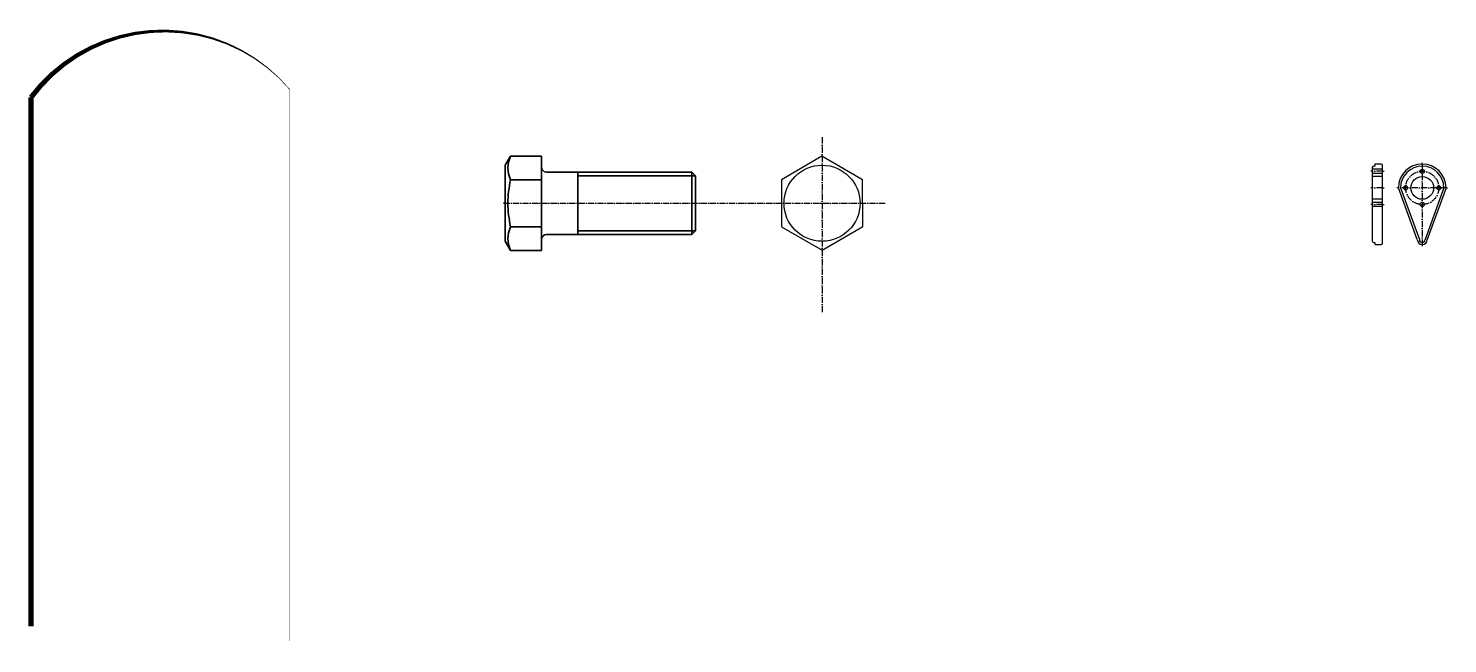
# Model space of a CAD drawing. Header units: millimetres. Extents: x 1403 to 8069, y 598 to 1926.
# Drawn here: x 4461 to 7200, y 598 to 1785 of the extents above; entities that cross this region are included whole.
import ezdxf

# ---------------------------------------------------------------- set-up
doc = ezdxf.new("R2010")
doc.units = ezdxf.units.MM
doc.linetypes.add('ACAD_ISO10W100', pattern=[18, 12, -3, 0, -3])
doc.layers.add('Контур', color=7, linetype='Continuous', lineweight=30)
doc.layers.add('Оси', color=120, linetype='ACAD_ISO10W100')

# ---------------------------------------------------------------- blocks, each defined once
blk = doc.blocks.new('*U6')
at = {"layer": 'Контур'}
blk.add_circle((0, 0), 4, dxfattribs=at)
blk = doc.blocks.new('*U8')
at = {"layer": 'Контур', "color": 0, "linetype": 'ByBlock', "lineweight": -2, "transparency": 16777216}
for p, rotation in [((80, 210), 270.0000000000001), ((112, 178), 180), ((80, 146), 90.00000000000001)]:
    blk.add_blockref('*U6', p, dxfattribs=dict(at, rotation=rotation))
blk.add_blockref('*U6', (48, 178), dxfattribs=at)

msp = doc.modelspace()

# ---------------------------------------------------------------- linework, layer by layer
msp.add_lwpolyline([(5992.258, 1538.429), (5913.89, 1492.922), (5914.115, 1402.3), (5992.709, 1357.184), (6071.077, 1402.691), (6070.852, 1493.313)], close=True)
msp.add_circle((5992.483, 1447.807), 73.43)
at = {"layer": 'Контур', "lineweight": 35}
for p, q in [((5380.997, 1521.237), (5391.089, 1538.717)), ((5391.089, 1538.717), (5450.997, 1538.717)), ((5450.997, 1507.807), (5450.997, 1538.717)), ((5450.997, 1538.717), (5450.997, 1356.897)), ((5380.997, 1521.237), (5380.997, 1374.377)), ((5740.997, 1507.807), (5460.997, 1507.807)), ((5520.997, 1387.807), (5520.997, 1507.807)), ((5740.997, 1447.807), (5740.997, 1507.807)), ((5740.997, 1507.807), (5740.997, 1387.807)), ((5740.997, 1507.807), (5748.068, 1500.735)), ((5450.997, 1493.307), (5391.089, 1493.307)), ((5748.068, 1500.735), (5520.997, 1500.735)), ((5748.068, 1500.735), (5748.068, 1394.878)), ((5450.997, 1402.307), (5391.089, 1402.307)), ((5380.997, 1374.377), (5391.089, 1356.897)), ((5740.997, 1387.807), (5460.997, 1387.807)), ((5748.068, 1394.878), (5520.997, 1394.878)), ((5740.997, 1387.807), (5520.997, 1387.807)), ((5740.997, 1387.807), (5748.068, 1394.878)), ((5391.089, 1356.897), (5450.997, 1356.897))]:
    msp.add_line(p, q, dxfattribs=at)
at = {"layer": 'Контур'}
for p, q in [((7054.414, 1516.542), (7054.414, 1375.042)), ((7074.414, 1513.542), (7054.414, 1513.542)), ((7059.414, 1519.542), (7057.414, 1519.542)), ((7059.414, 1523.542), (7059.414, 1519.542)), ((7074.414, 1505.542), (7054.414, 1505.542)), ((7074.414, 1499.542), (7054.414, 1499.542)), ((7074.414, 1455.542), (7054.414, 1455.542)), ((7141.267, 1377.542), (7104.767, 1477.542)), ((7108.767, 1477.542), (7145.267, 1377.542)), ((7192.767, 1477.542), (7156.267, 1377.542)), ((7196.767, 1477.542), (7160.267, 1377.542)), ((7074.414, 1449.542), (7054.414, 1449.542)), ((7074.414, 1441.542), (7054.414, 1441.542)), ((7057.414, 1372.042), (7059.414, 1372.042)), ((7059.414, 1372.042), (7059.414, 1368.042))]:
    msp.add_line(p, q, dxfattribs=at)
for points, format in [([(4465.751, 631.246, 10, 10, 0), (4465.751, 1652.049, 10, 1, -0.4824005), (4965.313, 1667.238, 1, 1, 0), (4965.313, 602.976, 1, 1, 0)], "xyseb"), ([(7059.414, 1368.042), (7071.414, 1368.042, 0.41421356), (7074.414, 1371.042), (7074.414, 1520.542, 0.41421356), (7071.414, 1523.542), (7059.414, 1523.542)], "xyb")]:
    msp.add_lwpolyline(points, format=format, dxfattribs=at)
msp.add_circle((7150.767, 1477.542), 22, dxfattribs=at)
at = {"layer": 'Контур', "lineweight": 35}
for centre, start, end in [((5460.997, 1517.807), 180, 270), ((5460.997, 1377.807), 90, 180)]:
    msp.add_arc(centre, 10, start, end, dxfattribs=at)
at = {"layer": 'Контур'}
for centre, radius, start, end in [((7057.414, 1516.542), 3, 90, 180), ((7150.767, 1477.542), 46, 0, 180), ((7150.767, 1477.542), 42, 0, 180), ((7057.414, 1375.042), 3, 180, 270), ((7150.767, 1377.542), 9.5, 180, 0), ((7150.767, 1377.542), 5.5, 180, 0)]:
    msp.add_arc(centre, radius, start, end, dxfattribs=at)
at = {"layer": 'Контур', "lineweight": 35}
for points in [[(5391.089, 1493.307), (5386.043, 1516.012), (5391.089, 1538.717)], [(5391.089, 1402.307), (5386.043, 1447.807), (5391.089, 1493.307)], [(5391.089, 1356.897), (5386.043, 1379.602), (5391.089, 1402.307)]]:
    msp.add_spline(points, degree=3, dxfattribs=at)
at = {"layer": 'Оси'}
for p, q in [((5992.483, 1575.179), (5992.483, 1237.086)), ((7054.414, 1509.542), (7051.414, 1509.542)), ((7074.414, 1509.542), (7054.414, 1509.542)), ((7074.414, 1509.542), (7077.414, 1509.542)), ((7150.767, 1509.542), (7146.767, 1509.542)), ((7150.767, 1522.542), (7150.767, 1525.542)), ((7150.767, 1522.542), (7150.767, 1368.042)), ((7054.414, 1477.542), (7051.414, 1477.542)), ((7074.414, 1477.542), (7054.414, 1477.542)), ((7074.414, 1477.542), (7077.414, 1477.542)), ((7104.767, 1477.542), (7101.767, 1477.542)), ((7196.767, 1477.542), (7104.767, 1477.542)), ((7196.767, 1477.542), (7199.767, 1477.542)), ((5377.997, 1447.807), (6116.726, 1447.807)), ((7054.414, 1445.542), (7051.414, 1445.542)), ((7074.414, 1445.542), (7054.414, 1445.542)), ((7074.414, 1445.542), (7077.414, 1445.542)), ((7150.767, 1368.042), (7150.767, 1365.042))]:
    msp.add_line(p, q, dxfattribs=at)
at = {"layer": 'Оси', "lineweight": 35}
msp.add_line((5380.997, 1447.807), (5377.997, 1447.807), dxfattribs=at)
at = {"layer": 'Оси'}
msp.add_circle((7150.767, 1477.542), 32, dxfattribs=at)

# ---------------------------------------------------------------- block references
at = {"layer": 'Контур', "rotation": 270}
msp.add_blockref('*U8', (6972.767, 1557.542), dxfattribs=at)

doc.saveas('drawing.dxf')
